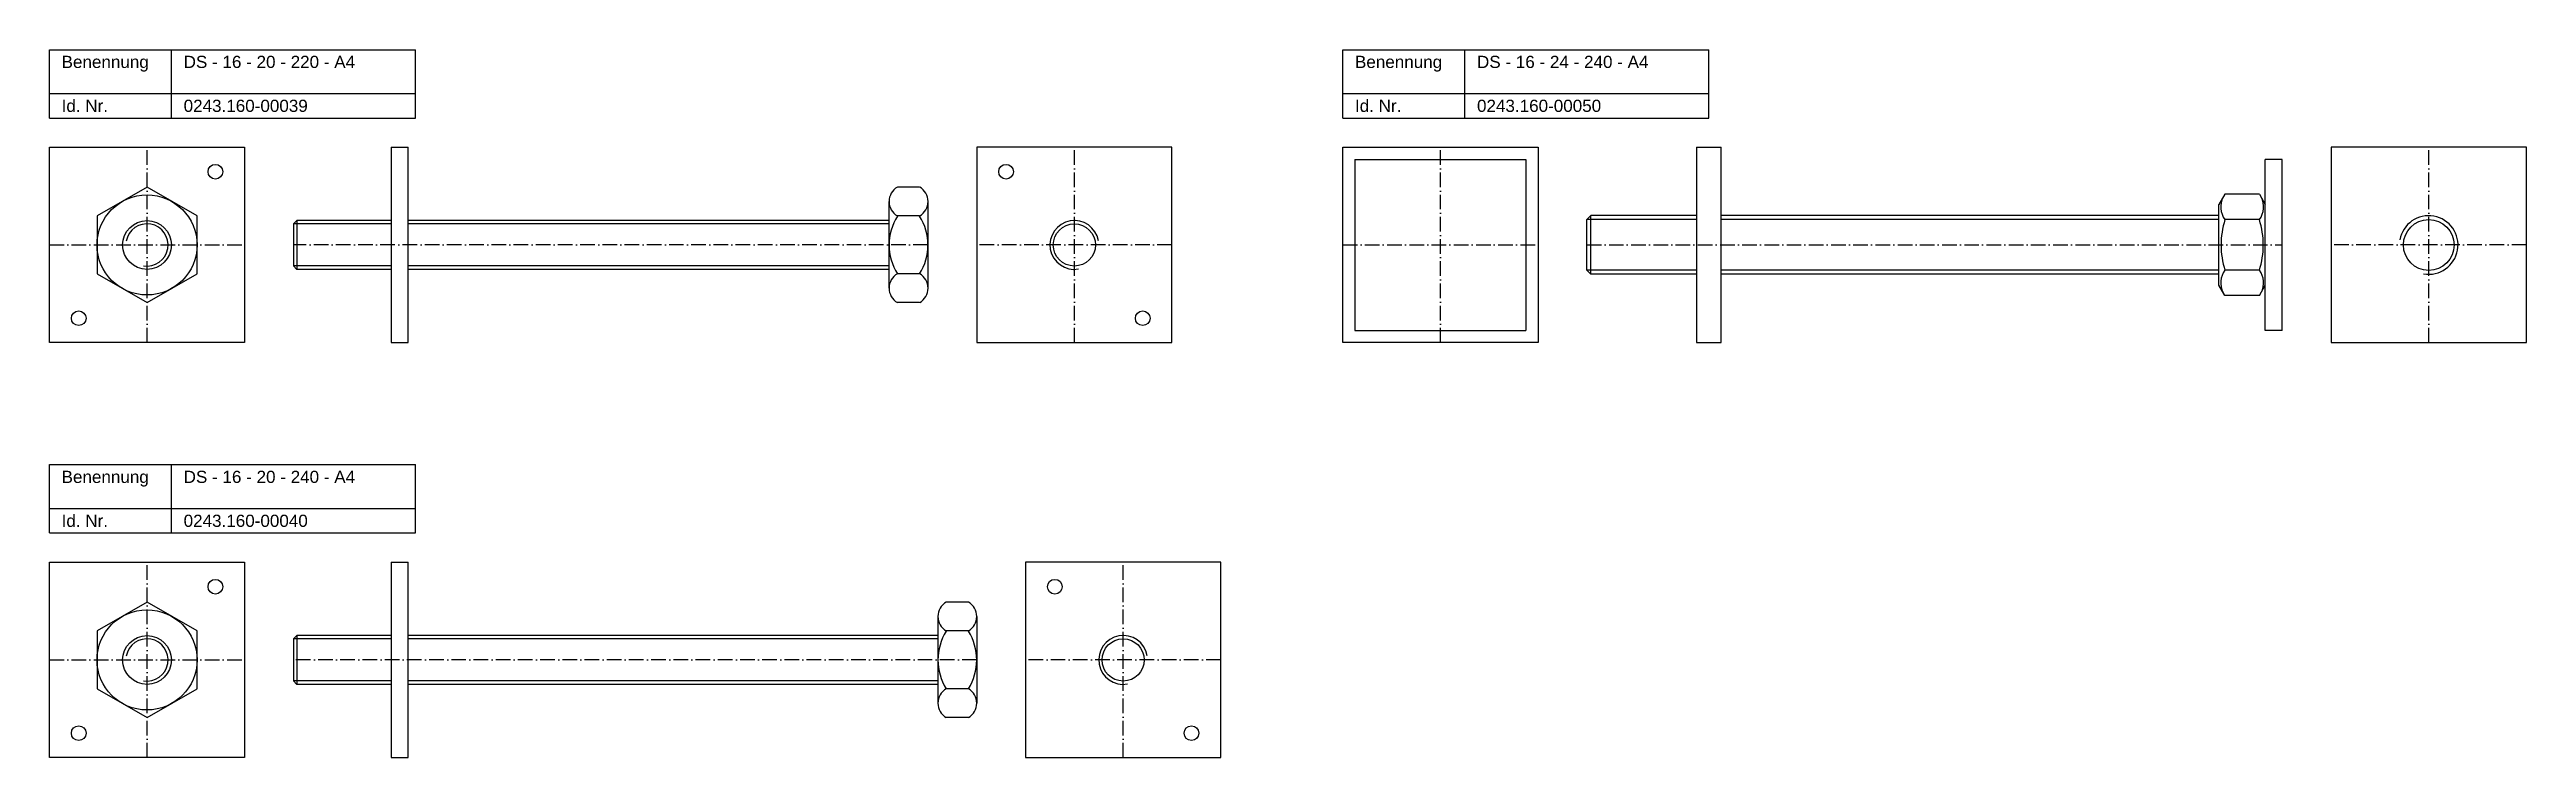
# Model space of a CAD drawing. Header units: millimetres. Extents: x 77 to 2399, y 1116 to 2936.
# Drawn here: x 1384 to 2399, y 1116 to 1406 of the extents above; entities that cross this region are included whole.
import ezdxf

# ---------------------------------------------------------------- set-up
doc = ezdxf.new("R2010")
doc.units = ezdxf.units.MM
doc.header["$LTSCALE"] = 0.5
doc.linetypes.add('achse', pattern=[18, 12, -3, 0, -3])
doc.layers.add('HALFEN', color=2, linetype='CONTINUOUS')
doc.styles.add('ARIAL50', font='ARIAL.TTF', dxfattribs={"height": 5})

msp = doc.modelspace()

# ---------------------------------------------------------------- texts
at = {"layer": 'HALFEN', "style": 'ARIAL50'}
for s, p in [('Benennung', (1389.2, 1398.7)), ('DS - 16 - 20 - 220 - A4', (1439.2, 1398.7)), ('Benennung', (1919.2, 1398.7)), ('DS - 16 - 24 - 240 - A4', (1969.2, 1398.7)), ('Id. Nr.', (1389.2, 1380.7)), ('0243.160-00039', (1439.2, 1380.7)), ('Id. Nr.', (1919.2, 1380.7)), ('0243.160-00050', (1969.2, 1380.7)), ('Benennung', (1389.2, 1228.7)), ('DS - 16 - 20 - 240 - A4', (1439.2, 1228.7)), ('Id. Nr.', (1389.2, 1210.7)), ('0243.160-00040', (1439.2, 1210.7))]:
    msp.add_text(s, height=5, dxfattribs=at).set_placement(p)

# ---------------------------------------------------------------- linework, layer by layer
at = {"layer": 'HALFEN'}
for p, q in [((1384.2, 1406.2), (1534.2, 1406.2)), ((1384.2, 1378.2), (1384.2, 1406.2)), ((1434.2, 1378.2), (1434.2, 1406.2)), ((1534.2, 1378.2), (1534.2, 1406.2)), ((1914.2, 1406.2), (2064.2, 1406.2)), ((1914.2, 1378.2), (1914.2, 1406.2)), ((1964.2, 1378.2), (1964.2, 1406.2)), ((2064.2, 1378.2), (2064.2, 1406.2)), ((1384.2, 1388.2), (1534.2, 1388.2)), ((1914.2, 1388.2), (2064.2, 1388.2)), ((1384.2, 1378.2), (1534.2, 1378.2)), ((1914.2, 1378.2), (2064.2, 1378.2)), ((1384.2, 1366.2), (1464.2, 1366.2)), ((1384.2, 1286.2), (1384.2, 1366.2)), ((1464.2, 1366.2), (1464.2, 1286.2)), ((1524.2, 1366.2), (1524.2, 1286.2)), ((1524.2, 1366.2), (1531.2, 1366.2)), ((1531.2, 1286.2), (1531.2, 1366.2)), ((1844.2, 1366.2), (1764.2, 1366.2)), ((1764.2, 1366.2), (1764.2, 1286.2)), ((1844.2, 1286.2), (1844.2, 1366.2)), ((1914.2, 1366.2), (1994.2, 1366.2)), ((1914.2, 1286.2), (1914.2, 1366.2)), ((1919.2, 1361.2), (1989.2, 1361.2)), ((1919.2, 1361.2), (1919.2, 1291.2)), ((1989.2, 1361.2), (1989.2, 1291.2)), ((1994.2, 1366.2), (1994.2, 1286.2)), ((2059.2, 1366.2), (2059.2, 1286.2)), ((2059.2, 1366.2), (2069.2, 1366.2)), ((2069.2, 1286.2), (2069.2, 1366.2)), ((2292.2, 1291.2), (2292.2, 1361.2)), ((2299.2, 1361.2), (2292.2, 1361.2)), ((2299.2, 1291.2), (2299.2, 1361.2)), ((2399.2, 1366.2), (2319.2, 1366.2)), ((2319.2, 1366.2), (2319.2, 1286.2)), ((2399.2, 1286.2), (2399.2, 1366.2)), ((1728.2, 1344), (1728.2, 1308.5)), ((1740.8, 1349.9), (1731.7, 1349.9)), ((1744.2, 1344), (1744.2, 1308.5)), ((2275.7, 1347), (2273.2, 1342.8)), ((2273.2, 1309.7), (2273.2, 1342.8)), ((2289.8, 1347), (2275.7, 1347)), ((2289.8, 1347), (2292.2, 1342.8)), ((1484.2, 1334.9), (1485.6, 1336.2)), ((1524.2, 1334.9), (1484.2, 1334.9)), ((1484.2, 1334.9), (1484.2, 1317.6)), ((1524.2, 1336.2), (1485.6, 1336.2)), ((1485.6, 1336.2), (1485.6, 1316.2)), ((1728.2, 1336.2), (1531.2, 1336.2)), ((1728.2, 1334.9), (1531.2, 1334.9)), ((1740.8, 1338.1), (1731.7, 1338.1)), ((2015.9, 1338.2), (2014.2, 1336.6)), ((2059.2, 1336.6), (2014.2, 1336.6)), ((2014.2, 1315.9), (2014.2, 1336.6)), ((2059.2, 1338.2), (2015.9, 1338.2)), ((2015.9, 1314.2), (2015.9, 1338.2)), ((2273.2, 1338.2), (2069.2, 1338.2)), ((2273.2, 1336.6), (2069.2, 1336.6)), ((2289.8, 1336.6), (2275.7, 1336.6)), ((1524.2, 1317.6), (1484.2, 1317.6)), ((1485.6, 1316.2), (1484.2, 1317.6)), ((1524.2, 1316.2), (1485.6, 1316.2)), ((1728.2, 1317.6), (1531.2, 1317.6)), ((1728.2, 1316.2), (1531.2, 1316.2)), ((1740.8, 1314.4), (1731.7, 1314.4)), ((2059.2, 1315.9), (2014.2, 1315.9)), ((2014.2, 1315.9), (2015.9, 1314.2)), ((2059.2, 1314.2), (2015.9, 1314.2)), ((2273.2, 1315.9), (2069.2, 1315.9)), ((2273.2, 1314.2), (2069.2, 1314.2)), ((2275.7, 1305.5), (2273.2, 1309.7)), ((2289.8, 1315.9), (2275.7, 1315.9)), ((2289.8, 1305.5), (2292.2, 1309.7)), ((1740.8, 1302.6), (1731.7, 1302.6)), ((2289.8, 1305.5), (2275.7, 1305.5)), ((1919.2, 1291.2), (1989.2, 1291.2)), ((2299.2, 1291.2), (2292.2, 1291.2)), ((1464.2, 1286.2), (1384.2, 1286.2)), ((1524.2, 1286.2), (1531.2, 1286.2)), ((1764.2, 1286.2), (1844.2, 1286.2)), ((1994.2, 1286.2), (1914.2, 1286.2)), ((2059.2, 1286.2), (2069.2, 1286.2)), ((2319.2, 1286.2), (2399.2, 1286.2)), ((1384.2, 1236.2), (1534.2, 1236.2)), ((1384.2, 1208.2), (1384.2, 1236.2)), ((1434.2, 1208.2), (1434.2, 1236.2)), ((1534.2, 1208.2), (1534.2, 1236.2)), ((1384.2, 1218.2), (1534.2, 1218.2)), ((1384.2, 1208.2), (1534.2, 1208.2)), ((1384.2, 1196.2), (1464.2, 1196.2)), ((1384.2, 1116.2), (1384.2, 1196.2)), ((1464.2, 1196.2), (1464.2, 1116.2)), ((1524.2, 1196.2), (1524.2, 1116.2)), ((1524.2, 1196.2), (1531.2, 1196.2)), ((1531.2, 1116.2), (1531.2, 1196.2)), ((1864.2, 1196.2), (1784.2, 1196.2)), ((1784.2, 1196.2), (1784.2, 1116.2)), ((1864.2, 1116.2), (1864.2, 1196.2)), ((1760.8, 1179.9), (1751.7, 1179.9)), ((1748.2, 1174), (1748.2, 1138.5)), ((1760.8, 1168.1), (1751.7, 1168.1)), ((1764.2, 1174), (1764.2, 1138.5)), ((1484.2, 1164.9), (1485.6, 1166.2)), ((1524.2, 1164.9), (1484.2, 1164.9)), ((1484.2, 1164.9), (1484.2, 1147.6)), ((1524.2, 1166.2), (1485.6, 1166.2)), ((1485.6, 1166.2), (1485.6, 1146.2)), ((1748.2, 1166.2), (1531.2, 1166.2)), ((1748.2, 1164.9), (1531.2, 1164.9)), ((1524.2, 1147.6), (1484.2, 1147.6)), ((1485.6, 1146.2), (1484.2, 1147.6)), ((1748.2, 1147.6), (1531.2, 1147.6)), ((1524.2, 1146.2), (1485.6, 1146.2)), ((1748.2, 1146.2), (1531.2, 1146.2)), ((1760.8, 1144.4), (1751.7, 1144.4)), ((1760.8, 1132.6), (1751.7, 1132.6)), ((1464.2, 1116.2), (1384.2, 1116.2)), ((1524.2, 1116.2), (1531.2, 1116.2)), ((1784.2, 1116.2), (1864.2, 1116.2))]:
    msp.add_line(p, q, dxfattribs=at)
at = {"layer": 'HALFEN', "color": 1, "linetype": 'achse'}
for p, q in [((1424.2, 1286.2), (1424.2, 1366.2)), ((1804.2, 1286.2), (1804.2, 1366.2)), ((1954.2, 1286.2), (1954.2, 1366.2)), ((2359.2, 1286.2), (2359.2, 1366.2)), ((1384.2, 1326.2), (1464.2, 1326.2)), ((1744.2, 1326.2), (1484.2, 1326.2)), ((1844.2, 1326.2), (1764.2, 1326.2)), ((1914.2, 1326.2), (1994.2, 1326.2)), ((2014.2, 1326.2), (2299.2, 1326.2)), ((2399.2, 1326.2), (2319.2, 1326.2)), ((1424.2, 1116.2), (1424.2, 1196.2)), ((1824.2, 1116.2), (1824.2, 1196.2)), ((1384.2, 1156.2), (1464.2, 1156.2)), ((1764.2, 1156.2), (1484.2, 1156.2)), ((1864.2, 1156.2), (1784.2, 1156.2))]:
    msp.add_line(p, q, dxfattribs=at)
at = {"layer": 'HALFEN'}
for points in [[(1403.8, 1314.4), (1424.2, 1302.6), (1444.8, 1314.4), (1444.8, 1338.1), (1424.2, 1349.9), (1403.8, 1338.1)], [(1403.8, 1144.4), (1424.2, 1132.6), (1444.8, 1144.4), (1444.8, 1168.1), (1424.2, 1179.9), (1403.8, 1168.1)]]:
    msp.add_lwpolyline(points, close=True, dxfattribs=at)
for centre, radius in [((1452.2, 1356.2), 3), ((1776.2, 1356.2), 3), ((1424.2, 1326.2), 20.5), ((1424.2, 1326.2), 10), ((1804.2, 1326.2), 8.65), ((2359.2, 1326.2), 10.4), ((1396.2, 1296.2), 3), ((1832.2, 1296.2), 3), ((1452.2, 1186.2), 3), ((1796.2, 1186.2), 3), ((1424.2, 1156.2), 20.5), ((1424.2, 1156.2), 10), ((1824.2, 1156.2), 8.65), ((1396.2, 1126.2), 3), ((1852.2, 1126.2), 3)]:
    msp.add_circle(centre, radius, dxfattribs=at)
for centre, radius, start, end in [((1735.1, 1344), 6.83, 120, 240), ((1737.4, 1344), 6.83, 300, 60), ((2283.2, 1341.8), 9.19, 154.4385, 214.4385), ((2282.3, 1341.8), 9.19, 325.5615, 25.5615), ((1750.5, 1326.2), 22.2, 147.7958, 212.2042), ((1722, 1326.2), 22.2, 327.7958, 32.2042), ((2308.4, 1326.2), 34.3, 162.383, 197.617), ((2257.1, 1326.2), 34.3, 342.383, 17.617), ((1735.1, 1308.5), 6.83, 120, 240), ((1737.4, 1308.5), 6.83, 300, 60), ((2283.2, 1310.7), 9.19, 145.5615, 205.5615), ((2282.3, 1310.7), 9.19, 334.4385, 34.4385), ((1755.1, 1174), 6.83, 120, 240), ((1757.4, 1174), 6.83, 300, 60), ((1770.5, 1156.2), 22.2, 147.7958, 212.2042), ((1742, 1156.2), 22.2, 327.7958, 32.2042), ((1755.1, 1138.5), 6.83, 120, 240), ((1757.4, 1138.5), 6.83, 300, 60)]:
    msp.add_arc(centre, radius, start, end, dxfattribs=at)
at = {"layer": 'HALFEN', "color": 1}
for centre, radius, start, end in [((1424.2, 1326.2), 8.65, 260, 170), ((1804.2, 1326.2), 10, 10, 280), ((2359.2, 1326.2), 12, 260, 170), ((1424.2, 1156.2), 8.65, 260, 170), ((1824.2, 1156.2), 10, 10, 280)]:
    msp.add_arc(centre, radius, start, end, dxfattribs=at)

msp.set_redraw_order([(e.dxf.handle, doc.entitydb.next_handle()) for e in msp.query("TEXT MTEXT ATTDEF DIMENSION ARC_DIMENSION")])  # texts and dimensions are drawn at this point

doc.saveas('drawing.dxf')
